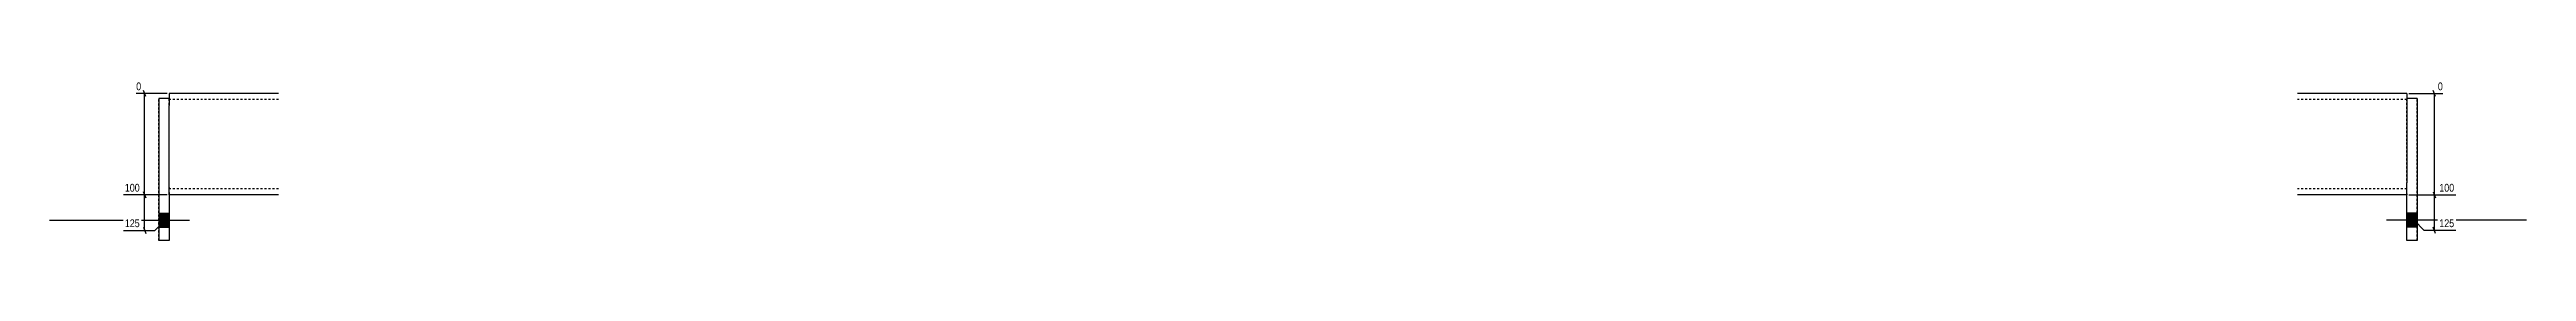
# Model space of a CAD drawing. Header units: millimetres. Extents: x 20 to 27814, y 2 to 799.
# Drawn here: x 17471 to 19906, y 5 to 163 of the extents above; entities that cross this region are included whole.
import ezdxf

# ---------------------------------------------------------------- set-up
doc = ezdxf.new("R2010")
doc.units = ezdxf.units.MM
doc.linetypes.add('DXK_LINE_DOT2', pattern=[3.9198, 1.9599, -1.9599])
doc.layers.add('MÅLSÆTNING', color=7, linetype='Continuous')
doc.layers.add('STÅL', color=7, linetype='Continuous')
doc.styles.add('Arial Narrow', font='ARIALN.TTF', dxfattribs={"height": 0.2})

msp = doc.modelspace()

# ---------------------------------------------------------------- hatches: boundary and pattern name
at = {"layer": 'STÅL', "linetype": 'Continuous'}
for points in [[(17588.6, 17.8), (17588.6, 31.8), (17578.6, 31.8), (17578.6, 17.8)], [(17588.6, 17.8), (17588.6, 31.8), (17578.6, 31.8), (17578.6, 17.8)], [(19798.6, 17.8), (19798.6, 31.8), (19788.6, 31.8), (19788.6, 17.8)], [(19798.6, 17.8), (19798.6, 31.8), (19788.6, 31.8), (19788.6, 17.8)]]:
    msp.add_hatch(color=96, dxfattribs=at).paths.add_polyline_path(points)

# ---------------------------------------------------------------- linework, layer by layer
at = {"layer": 'MÅLSÆTNING', "color": 7, "linetype": 'Continuous'}
for p, q in [((17586.6, 149.8), (17556.3, 149.8)), ((17565.8, 146.8), (17563.4, 152.8)), ((17564.6, 49.8), (17564.6, 149.8)), ((19790.6, 149.8), (19823.9, 149.8)), ((19816.8, 146.8), (19814.4, 152.8)), ((19815.6, 49.8), (19815.6, 149.8)), ((17586.6, 49.8), (17543.7, 49.8)), ((17586.6, 49.8), (17543.7, 49.8)), ((17563.4, 52.8), (17565.8, 46.8)), ((17565.8, 46.8), (17563.4, 52.8)), ((17564.6, 14.8), (17564.6, 49.8)), ((19790.6, 49.8), (19836.5, 49.8)), ((19790.6, 49.8), (19836.5, 49.8)), ((19814.4, 52.8), (19816.8, 46.8)), ((19814.4, 52.8), (19816.8, 46.8)), ((19815.6, 14.8), (19815.6, 49.8)), ((17574.6, 14.8), (17584.6, 24.8)), ((17584.6, 24.8), (17586.6, 24.8)), ((19795.6, 24.8), (19790.6, 24.8)), ((19805.6, 14.8), (19795.6, 24.8)), ((17543.7, 14.8), (17574.6, 14.8)), ((17563.4, 17.8), (17565.8, 11.8)), ((19836.5, 14.8), (19805.6, 14.8)), ((19816.8, 11.8), (19814.4, 17.8))]:
    msp.add_line(p, q, dxfattribs=at)
at = {"layer": 'STÅL', "color": 2, "linetype": 'Continuous'}
for p, q in [((17588.6, 149.8), (17588.6, 137.8)), ((17696.1, 149.8), (17588.6, 149.8)), ((19788.6, 149.8), (19681.1, 149.8)), ((19788.6, 149.8), (19788.6, 148.9)), ((19788.6, 148.9), (19788.6, 146.3)), ((19788.6, 146.3), (19788.6, 142.4)), ((17588.6, 144.8), (17578.6, 144.8)), ((17578.6, 144.8), (17578.6, 4.8)), ((17588.6, 52.3), (17588.6, 137.8)), ((19798.6, 144.8), (19788.6, 144.8)), ((19788.6, 142.4), (19788.6, 137.8)), ((19788.6, 137.8), (19788.6, 61.8)), ((19798.6, 144.8), (19798.6, 4.8)), ((17588.6, 52.3), (17588.6, 4.8)), ((17696.1, 49.8), (17588.6, 49.8)), ((19788.6, 49.8), (19681.1, 49.8)), ((19788.6, 52.3), (19788.6, 61.8)), ((19788.6, 4.8), (19788.6, 52.3)), ((17588.6, 4.8), (17578.6, 4.8)), ((19798.6, 4.8), (19788.6, 4.8))]:
    msp.add_line(p, q, dxfattribs=at)
at = {"layer": 'STÅL', "color": 7, "linetype": 'DXK_LINE_DOT2'}
for p, q in [((17588.6, 149.8), (17588.6, 148.9)), ((17588.6, 148.9), (17588.6, 146.3)), ((19788.6, 149.8), (19788.6, 144.8)), ((17578.6, 4.8), (17578.6, 144.8)), ((17588.6, 52.3), (17588.6, 144.8)), ((17696.1, 143.8), (17588.6, 143.8)), ((19788.6, 143.8), (19681.1, 143.8)), ((19788.6, 52.3), (19788.6, 144.8)), ((19798.6, 4.8), (19798.6, 144.8)), ((17588.6, 57.2), (17588.6, 56.3)), ((17696.1, 55.8), (17588.6, 55.8)), ((17588.6, 49.8), (17588.6, 52.3)), ((19788.6, 55.8), (19681.1, 55.8)), ((19788.6, 50.7), (19788.6, 52.3)), ((19788.6, 50.7), (19788.6, 49.8))]:
    msp.add_line(p, q, dxfattribs=at)
at = {"layer": 'STÅL', "color": 96, "linetype": 'Continuous'}
for p, q in [((17471.1, 24.8), (17608.6, 24.8)), ((17471.1, 24.8), (17608.6, 24.8)), ((17578.6, 31.8), (17588.6, 31.8)), ((17578.6, 31.8), (17588.6, 31.8)), ((19906.1, 24.8), (19768.6, 24.8)), ((19906.1, 24.8), (19768.6, 24.8)), ((19798.6, 31.8), (19788.6, 31.8)), ((19798.6, 31.8), (19788.6, 31.8)), ((17578.6, 17.8), (17588.6, 17.8)), ((17578.6, 17.8), (17588.6, 17.8)), ((19798.6, 17.8), (19788.6, 17.8)), ((19798.6, 17.8), (19788.6, 17.8))]:
    msp.add_line(p, q, dxfattribs=at)

# ---------------------------------------------------------------- next in the draw order: wipeouts: each hides what was drawn before it
at = {"color": 0, "linetype": 'Continuous'}
for points in [[(17562.8, 151.4), (17562.8, 162.6), (17554.7, 162.6), (17554.7, 151.4)], [(19825.5, 151.4), (19825.5, 162.6), (19817.4, 162.6), (19817.4, 151.4)], [(17561.3, 51.4), (17561.3, 62.6), (17543.5, 62.6), (17543.5, 51.4)], [(19836.7, 51.4), (19836.7, 62.6), (19818.8, 62.6), (19818.8, 51.4)], [(17561.3, 16.4), (17561.3, 27.6), (17543.5, 27.6), (17543.5, 16.4)], [(19836.7, 16.4), (19836.7, 27.6), (19818.8, 27.6), (19818.8, 16.4)]]:
    msp.add_wipeout(points, dxfattribs=at).dxf.layer = 'MÅLSÆTNING'

# ---------------------------------------------------------------- next in the draw order: texts
at = {"layer": 'MÅLSÆTNING', "color": 3, "linetype": 'Continuous', "style": 'Arial Narrow'}
for s, p in [('0', (17556.3, 153)), ('0', (19819, 153)), ('100', (17545.1, 53)), ('100', (19820.4, 53)), ('125', (17545.1, 18)), ('125', (19820.4, 18))]:
    msp.add_text(s, height=7.64, dxfattribs=at).set_placement(p)

doc.saveas('drawing.dxf')
